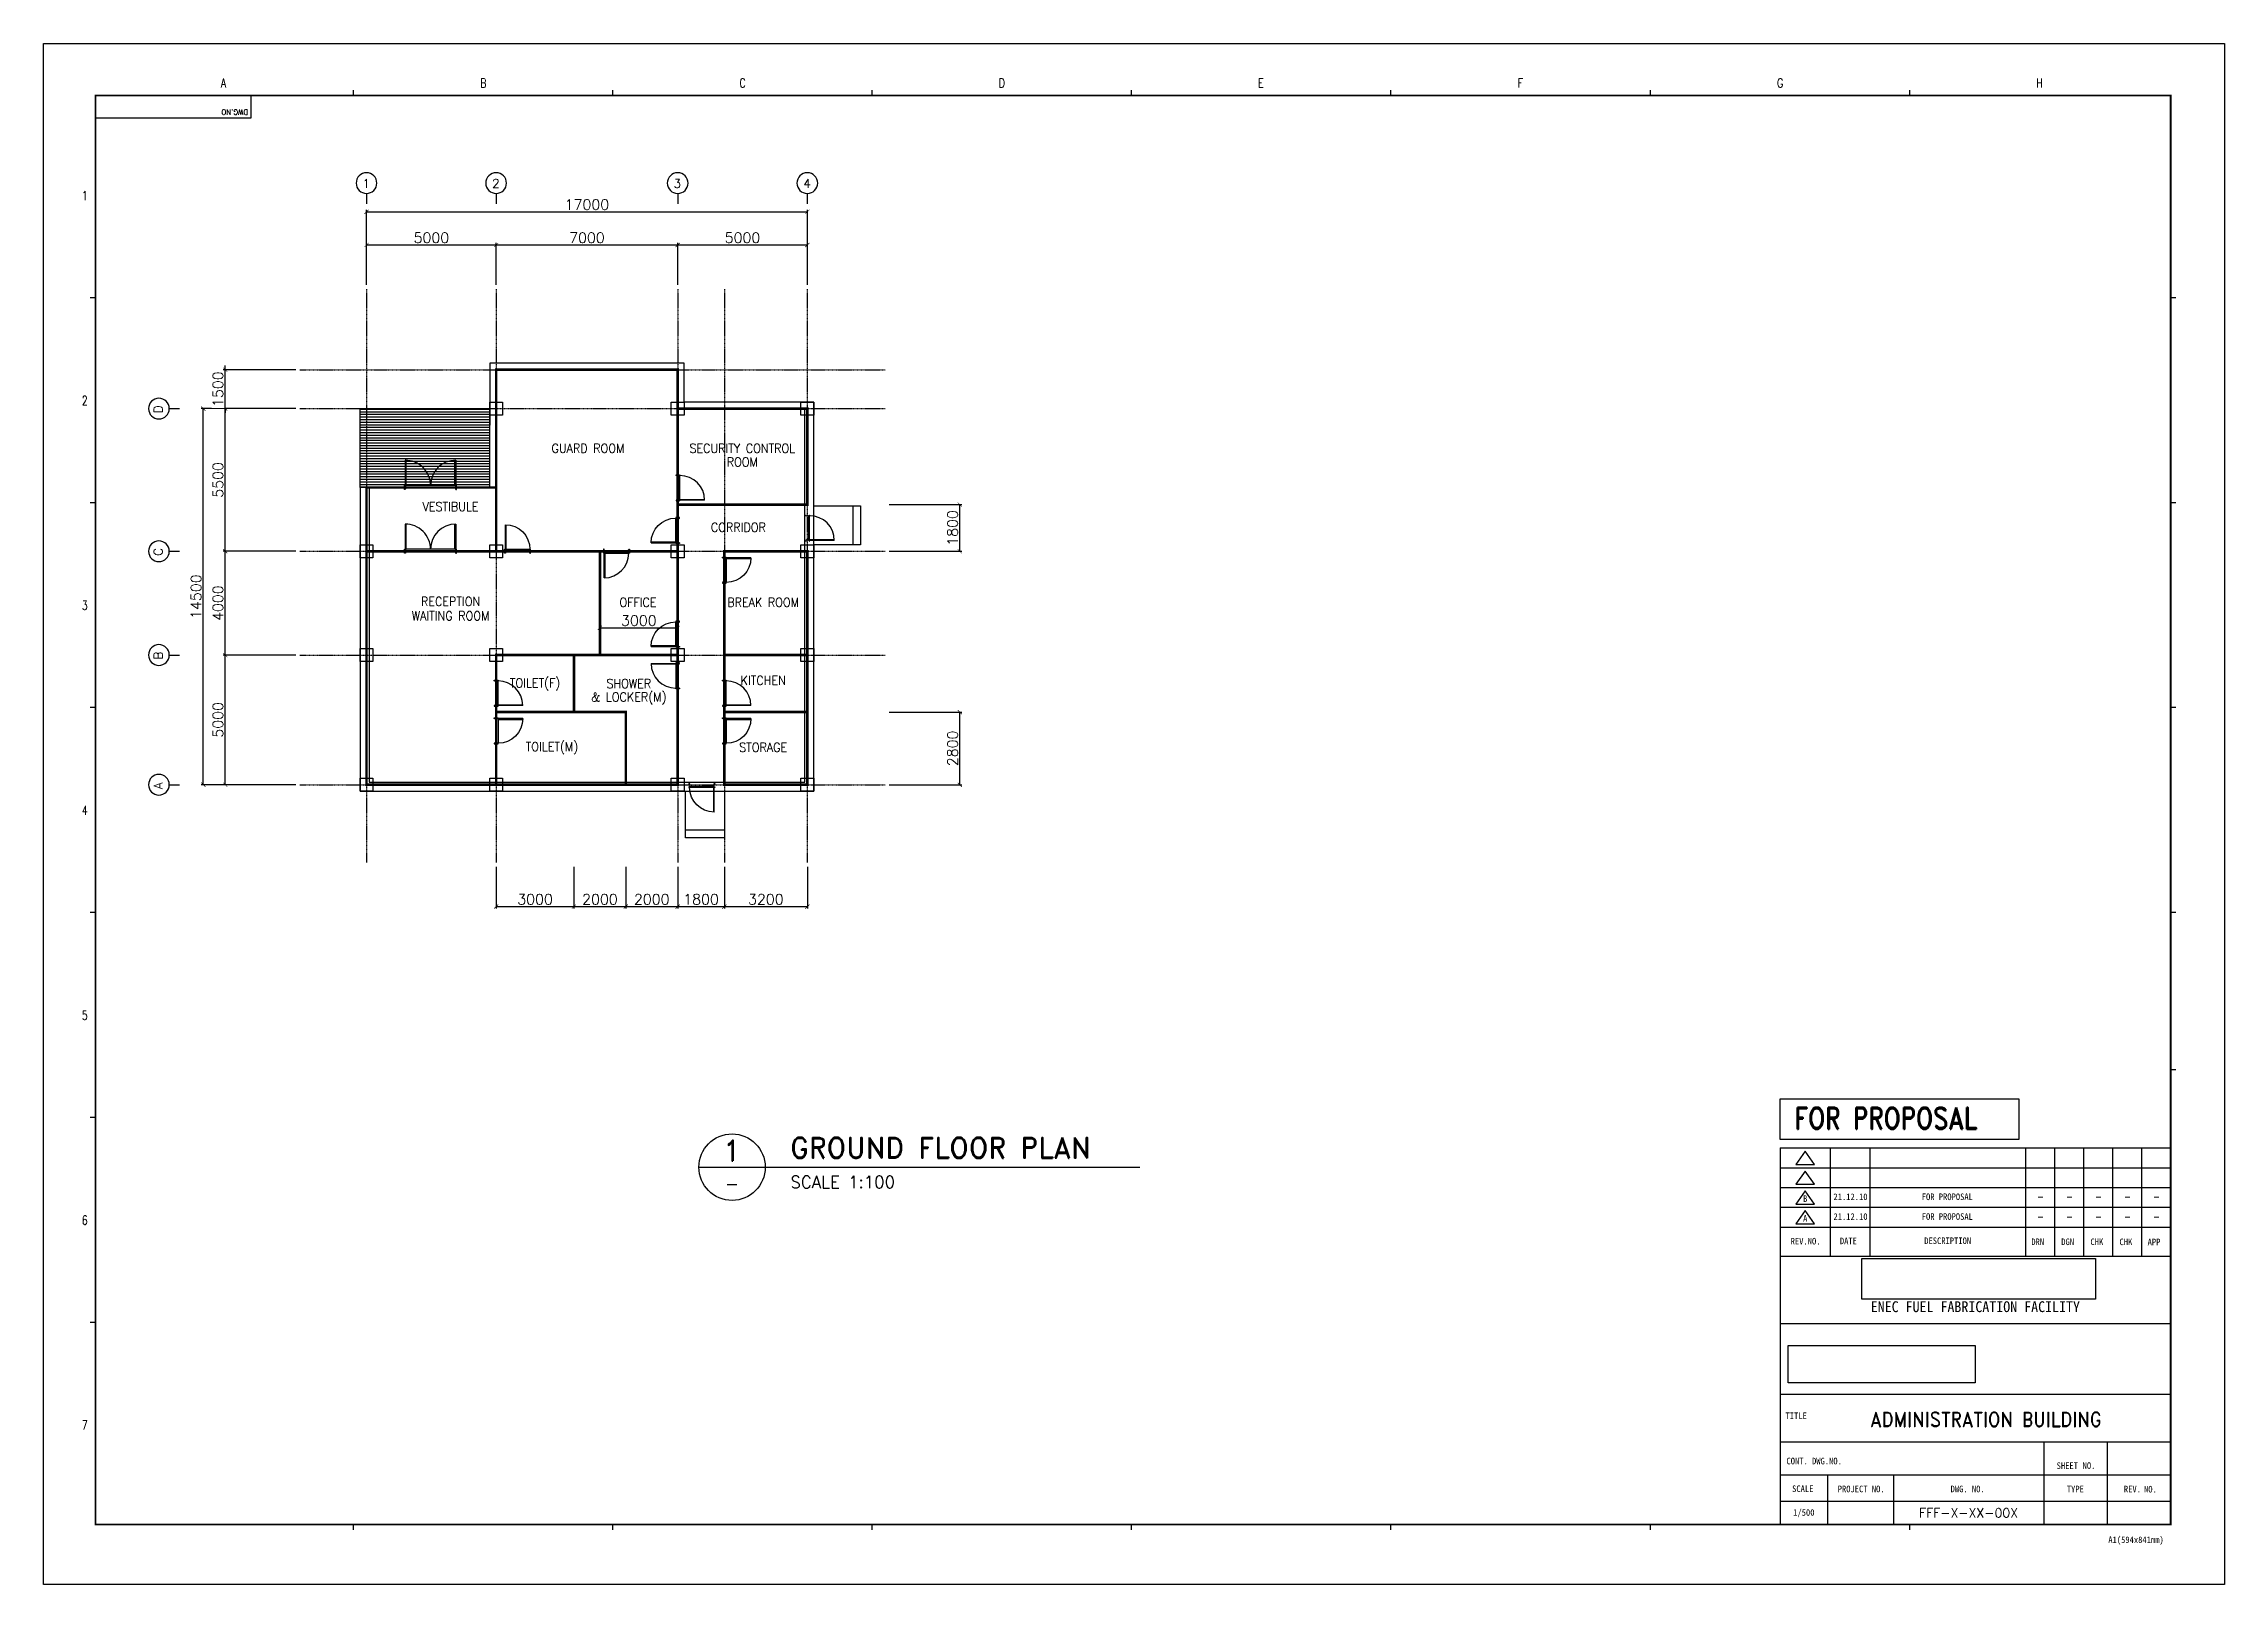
# Model space of a CAD drawing. Header units: millimetres. Extents: x -232466 to 860779, y -177975 to 311634.
# Drawn here: x -232466 to -148366, y 172548 to 231948 of the extents above; entities that cross this region are included whole.
import ezdxf
from ezdxf.enums import TextEntityAlignment as Align

# ---------------------------------------------------------------- set-up
doc = ezdxf.new("R2010")
doc.units = ezdxf.units.MM
doc.header["$XCLIPFRAME"] = 2
doc.linetypes.add('AXES', pattern=[50.8, 31.75, -6.35, 6.35, -6.35])
doc.linetypes.add('CENTER', pattern=[2, 1.25, -0.25, 0.25, -0.25])
doc.layers.add('0 외형선', color=3, linetype='Continuous', lineweight=25)
doc.layers.add('TEXT', color=7, linetype='Continuous', lineweight=15)
for name, color, linetype in [('4ELE', 4, 'Continuous'), ('Center Line', 1, 'CENTER'), ('COL', 2, 'Continuous'), ('dim', 7, 'Continuous'), ('DOOR', 4, 'Continuous'), ('G', 3, 'Continuous'), ('hat', 8, 'Continuous'), ('stair', 4, 'Continuous'), ('SYM', 7, 'Continuous'), ('TEXT1', 7, 'Continuous'), ('TITLEBOX', 7, 'Continuous'), ('TXT', 2, 'Continuous')]:
    doc.layers.add(name, color=color, linetype=linetype)
doc.styles.add('RD20', font='ROMAND.SHX', dxfattribs={"width": 0.8, "height": 2})
doc.styles.add('RD6', font='ROMAND.shx', dxfattribs={"width": 0.83, "height": 6})
doc.styles.add('ROMAND', font='romand')
doc.styles.add('RomanS', font='romans.shx')
doc.styles.add('TBOX', font='romans.shx')
doc.styles.add('돋움체', font='')
doc.styles.get('돋움체').set_extended_font_data('DotumChe')
doc.dimstyles.new('HYUNDAI', dxfattribs={"dimscale": 120, "dimtxt": 3, "dimasz": 3, "dimexe": 1, "dimexo": 2, "dimgap": 1, "dimtad": 1, "dimdec": 0, "dimdsep": 46, "dimtxsty": 'RomanS', "dimcen": 0, "dimclrd": 256, "dimclre": 256, "dimclrt": 3, "dimadec": 0, "dimazin": 0, "dimtfac": 1, "dimtdec": 0, "dimtix": 1, "dimtmove": 2, "dimatfit": 3, "dimfxl": 1, "dimtvp": 1, "dimtolj": 1, "dimarcsym": 0})
picture_1 = doc.add_image_def('image1', size_in_pixel=(850, 283))
picture_2 = doc.add_image_def('image2.jpg', size_in_pixel=(500, 87))

msp = doc.modelspace()

# ---------------------------------------------------------------- texts
at = {"layer": 'G', "color": 3, "style": 'RomanS', "width": 0.9}
for s, p in [('GUARD ROOM', (-211472.7, 216345.9)), ('SECURITY CONTROL', (-205522.6, 216345.9)), ('ROOM', (-205522.6, 215818.7)), ('VESTIBULE', (-216773.2, 214098.7)), ('CORRIDOR', (-205673.1, 213302.7)), ('RECEPTION', (-216773.2, 210443)), ('OFFICE', (-209544.5, 210410.1)), ('BREAK ROOM', (-204717.4, 210410.1)), ('WAITING ROOM', (-216773.2, 209888.7)), ('TOILET(F)', (-213514.5, 207276.9)), ('& LOCKER(M)', (-209897.1, 206735.5)), ('SHOWER', (-209897.1, 207276.9)), ('KITCHEN', (-204717.4, 207397.4)), ('TOILET(M)', (-212863.7, 204818.5)), ('STORAGE', (-204717.4, 204818.5))]:
    msp.add_text(s, height=350, dxfattribs=at).set_placement(p, align=Align.MIDDLE)
at = {"layer": 'SYM', "style": 'ROMAND'}
msp.add_text('1', height=336.4, dxfattribs=at).set_placement((-220170.1, 226387))
for s, p in [('D', (-227876.6, 217701)), ('C', (-227876.6, 212201)), ('B', (-227876.6, 208201)), ('A', (-227876.6, 203201))]:
    msp.add_text(s, height=336.4, rotation=90, dxfattribs=at).set_placement(p)
at = {"layer": 'TEXT', "color": 7, "style": '돋움체'}
for s, height, p in [('B', 254.4, (-164530.6, 187421.8)), ('21.12.10', 254.4, (-162785.4, 187491.2)), ('FOR PROPOSAL', 254.396, (-159051, 187491.2)), ('A', 254.4, (-164530.6, 186658.6)), ('21.12.10', 254.4, (-162785.4, 186728)), ('FOR PROPOSAL', 254.396, (-159051, 186728))]:
    msp.add_text(s, height=height, dxfattribs=at).set_placement(p, align=Align.MIDDLE_CENTER)
msp.add_text('1/500', height=254.4, dxfattribs=at).set_placement((-164584.8, 175299.6), align=Align.MIDDLE)
at = {"layer": 'TEXT1', "color": 3, "style": 'ROMAND'}
msp.add_text('1', height=800, dxfattribs=at).set_placement((-205916.6, 189272.4), align=Align.MIDDLE_CENTER)
for s, height, p in [('GROUND FLOOR PLAN', 800, (-203676.6, 188982.2)), ('SCALE 1:100', 468, (-203665.2, 187826.5))]:
    msp.add_text(s, height=height, dxfattribs=at).set_placement(p)
at = {"layer": 'TEXT1', "style": 'RomanS'}
msp.add_text('-', height=480, dxfattribs=at).set_placement((-205916.6, 187992.4), align=Align.MIDDLE_CENTER)
at = {"layer": 'TITLEBOX', "color": 4, "linetype": 'Continuous', "style": 'TBOX', "width": 0.75}
for s, p in [('A', (-225629.4, 230254.8)), ('B', (-215629.4, 230254.8)), ('C', (-205629.4, 230254.8)), ('D', (-195629.4, 230254.8)), ('E', (-185629.4, 230254.8)), ('F', (-175615.7, 230254.8)), ('G', (-165615.7, 230254.8)), ('H', (-155615.7, 230254.8)), ('1', (-230992.3, 225915)), ('2', (-230992.3, 218015)), ('3', (-230992.3, 210115)), ('4', (-230992.3, 202215)), ('5', (-230992.3, 194315)), ('6', (-230992.3, 186415)), ('7', (-230992.3, 178515))]:
    msp.add_text(s, height=350, dxfattribs=at).set_placement(p)
at = {"layer": 'TITLEBOX', "style": 'ROMAND'}
msp.add_text('DWG.NO', height=200, rotation=180, dxfattribs=at).set_placement((-224581.9, 229408.1))
at = {"layer": 'TITLEBOX', "style": '돋움체'}
for s, height, p in [('REV.NO.', 254.4, (-165092.5, 185651.5)), ('REV.NO.', 254.4, (-165092.5, 185651.5)), ('DATE', 254.4, (-163194.3, 185661.6)), ('DATE', 254.4, (-163194.3, 185661.6)), ('DESCRIPTION', 254.396, (-159941.7, 185668.4)), ('DESCRIPTION', 254.396, (-159941.7, 185668.4)), ('DRN', 254.4, (-155811.4, 185628.5)), ('DRN', 254.4, (-155811.4, 185628.5)), ('DGN', 254.4, (-154657.6, 185628.5)), ('DGN', 254.4, (-154657.6, 185628.5)), ('CHK', 254.4, (-153531, 185628.5)), ('CHK', 254.4, (-153531, 185628.5)), ('CHK', 254.4, (-152410.6, 185625.7)), ('CHK', 254.4, (-152410.6, 185625.7)), ('APP', 254.4, (-151327, 185620.4)), ('APP', 254.4, (-151327, 185620.4)), ('TITLE', 254.4, (-165289.6, 178921.5)), ('TITLE', 254.4, (-165289.6, 178921.5)), ('CONT. DWG.NO.', 254.396, (-165255, 177176.9)), ('CONT. DWG.NO.', 254.396, (-165255, 177176.9)), ('SHEET', 254.4, (-154836.1, 176997.3)), ('SHEET', 254.4, (-154836.1, 176997.3)), ('NO.', 254.4, (-153833.6, 177001.2)), ('NO.', 254.4, (-153833.6, 177001.2)), ('SCALE', 254.4, (-165037.5, 176107.8)), ('SCALE', 254.4, (-165037.5, 176107.8)), ('PROJECT NO.', 254.396, (-163278.3, 176100.3)), ('PROJECT NO.', 254.396, (-163278.3, 176100.3)), ('DWG. NO.', 254.4, (-158924.5, 176100.3)), ('DWG. NO.', 254.4, (-158924.5, 176100.3)), ('TYPE', 254.4, (-154442.9, 176097.7)), ('TYPE', 254.4, (-154442.9, 176097.7)), ('REV.', 254.4, (-152241.5, 176095)), ('REV.', 254.4, (-152241.5, 176095)), ('NO.', 254.4, (-151465.1, 176090.3)), ('NO.', 254.4, (-151465.1, 176090.3))]:
    msp.add_text(s, height=height, dxfattribs=at).set_placement(p)
at = {"layer": 'TITLEBOX', "color": 3, "style": '돋움체'}
msp.add_text('ENEC FUEL FABRICATION FACILITY', height=416.189, dxfattribs=at).set_placement((-157970.6, 183253.5), align=Align.MIDDLE)
at = {"layer": 'TITLEBOX', "color": 0, "style": '돋움체'}
msp.add_text('A1(594x841mm)', height=254.396, dxfattribs=at).set_placement((-152842.8, 174141.3))
at = {"layer": 'TXT', "color": 30, "linetype": 'Continuous', "style": 'RD6', "width": 0.83}
msp.add_text('FOR PROPOSAL', height=835.501, dxfattribs=at).set_placement((-164950, 190103.8))
at = {"layer": 'TXT', "color": 7, "style": 'RD20', "width": 0.83}
for p in [(-155457.5, 187351.8), (-155457.5, 186588.6), (-154339.1, 187351.8), (-154339.1, 186588.6), (-153220.6, 187351.8), (-153220.6, 186588.6), (-152102.1, 187351.8), (-152102.1, 186588.6), (-150983.7, 187351.8), (-150983.7, 186588.6)]:
    msp.add_text('-', height=282.8, dxfattribs=at).set_placement(p, align=Align.CENTER)
at = {"layer": 'TXT', "color": 7, "style": 'ROMAND', "width": 0.9}
msp.add_text('ADMINISTRATION BUILDING', height=565.517, dxfattribs=at).set_placement((-157561, 178910.3), align=Align.MIDDLE)
at = {"layer": 'TXT', "color": 7, "style": 'RD20'}
msp.add_text('FFF-X-XX-00X', height=353.448, dxfattribs=at).set_placement((-158231.8, 175129.1), align=Align.CENTER)

# ---------------------------------------------------------------- blocks, each defined once
blk = doc.blocks.new('_ArchTick')
at = {"color": 0, "linetype": 'ByBlock', "const_width": 0.15}
blk.add_lwpolyline([(-0.5, -0.5), (0.5, 0.5)], dxfattribs=at)
blk = doc.blocks.new('*D158')
at = {"layer": 'Defpoints', "color": 0}
for p in [(-226308, 217877), (-222717, 217877), (-222583, 203377)]:
    blk.add_point(p, dxfattribs=at)
at = {"layer": 'dim', "lineweight": -2}
for p, q in [((-222877, 217877), (-226388, 217877)), ((-226308, 203377), (-226308, 217877)), ((-222743, 203377), (-226388, 203377))]:
    blk.add_line(p, q, dxfattribs=at)
at = {"layer": 'dim', "lineweight": -2, "xscale": 160, "yscale": 160, "zscale": 160}
for p, rotation in [((-226308, 217877), 90), ((-226308, 203377), 270)]:
    blk.add_blockref('_ArchTick', p, dxfattribs=dict(at, rotation=rotation))
at = {"layer": 'dim', "color": 0, "insert": (-226588, 210627), "char_height": 400, "attachment_point": 5, "rotation": 90, "style": 'RomanS', "bg_fill": 3, "box_fill_scale": 1.1, "bg_fill_color": 257, "bg_fill_transparency": 0}
blk.add_mtext('\\A1;14500', dxfattribs=at)
blk = doc.blocks.new('*D159')
at = {"layer": 'Defpoints', "color": 0}
for p in [(-225463, 217877), (-222583, 217877), (-222583, 212377)]:
    blk.add_point(p, dxfattribs=at)
at = {"layer": 'dim', "lineweight": -2}
for p, q in [((-222743, 217877), (-225543, 217877)), ((-225463, 212377), (-225463, 217877)), ((-222743, 212377), (-225543, 212377))]:
    blk.add_line(p, q, dxfattribs=at)
at = {"layer": 'dim', "lineweight": -2, "xscale": 160, "yscale": 160, "zscale": 160}
for p, rotation in [((-225463, 217877), 90), ((-225463, 212377), 270)]:
    blk.add_blockref('_ArchTick', p, dxfattribs=dict(at, rotation=rotation))
at = {"layer": 'dim', "color": 0, "insert": (-225743, 215127), "char_height": 400, "attachment_point": 5, "rotation": 90, "style": 'RomanS', "bg_fill": 3, "box_fill_scale": 1.1, "bg_fill_color": 257, "bg_fill_transparency": 0}
blk.add_mtext('\\A1;5500', dxfattribs=at)
blk = doc.blocks.new('*D160')
at = {"layer": 'Defpoints', "color": 0}
for p in [(-215014, 224185), (-220014, 222487), (-215014, 222487)]:
    blk.add_point(p, dxfattribs=at)
at = {"layer": 'dim', "lineweight": -2}
for p, q in [((-220014, 222647), (-220014, 224265)), ((-220014, 224185), (-215014, 224185)), ((-215014, 222647), (-215014, 224265))]:
    blk.add_line(p, q, dxfattribs=at)
at = {"layer": 'dim', "lineweight": -2, "xscale": 160, "yscale": 160, "zscale": 160, "rotation": 180}
blk.add_blockref('_ArchTick', (-220014, 224185), dxfattribs=at)
at = {"layer": 'dim', "lineweight": -2, "xscale": 160, "yscale": 160, "zscale": 160}
blk.add_blockref('_ArchTick', (-215014, 224185), dxfattribs=at)
at = {"layer": 'dim', "color": 0, "insert": (-217514, 224465), "char_height": 400, "attachment_point": 5, "style": 'RomanS', "bg_fill": 3, "box_fill_scale": 1.1, "bg_fill_color": 257, "bg_fill_transparency": 0}
blk.add_mtext('\\A1;5000', dxfattribs=at)
blk = doc.blocks.new('주열')
at = {"layer": 'SYM'}
blk.add_line((0, 600), (0, 0), dxfattribs=at)
blk.add_circle((0, 1200), 600, dxfattribs=at)
blk = doc.blocks.new('*D161')
at = {"layer": 'Defpoints', "color": 0}
for p in [(-203014, 225464), (-220014, 222487), (-203014, 222487)]:
    blk.add_point(p, dxfattribs=at)
at = {"layer": 'dim', "lineweight": -2}
for p, q in [((-220014, 222647), (-220014, 225544)), ((-220014, 225464), (-203014, 225464)), ((-203014, 222647), (-203014, 225544))]:
    blk.add_line(p, q, dxfattribs=at)
at = {"layer": 'dim', "lineweight": -2, "xscale": 160, "yscale": 160, "zscale": 160, "rotation": 180}
blk.add_blockref('_ArchTick', (-220014, 225464), dxfattribs=at)
at = {"layer": 'dim', "lineweight": -2, "xscale": 160, "yscale": 160, "zscale": 160}
blk.add_blockref('_ArchTick', (-203014, 225464), dxfattribs=at)
at = {"layer": 'dim', "color": 0, "insert": (-211514, 225744), "char_height": 400, "attachment_point": 5, "style": 'RomanS', "bg_fill": 3, "box_fill_scale": 1.1, "bg_fill_color": 257, "bg_fill_transparency": 0}
blk.add_mtext('\\A1;17000', dxfattribs=at)
blk = doc.blocks.new('*D162')
at = {"layer": 'Defpoints', "color": 0}
for p in [(-208014, 224185), (-215014, 222487), (-208014, 222487)]:
    blk.add_point(p, dxfattribs=at)
at = {"layer": 'dim', "lineweight": -2}
for p, q in [((-215014, 222647), (-215014, 224265)), ((-215014, 224185), (-208014, 224185)), ((-208014, 222647), (-208014, 224265))]:
    blk.add_line(p, q, dxfattribs=at)
at = {"layer": 'dim', "lineweight": -2, "xscale": 160, "yscale": 160, "zscale": 160, "rotation": 180}
blk.add_blockref('_ArchTick', (-215014, 224185), dxfattribs=at)
at = {"layer": 'dim', "lineweight": -2, "xscale": 160, "yscale": 160, "zscale": 160}
blk.add_blockref('_ArchTick', (-208014, 224185), dxfattribs=at)
at = {"layer": 'dim', "color": 0, "insert": (-211514, 224465), "char_height": 400, "attachment_point": 5, "style": 'RomanS', "bg_fill": 3, "box_fill_scale": 1.1, "bg_fill_color": 257, "bg_fill_transparency": 0}
blk.add_mtext('\\A1;7000', dxfattribs=at)
blk = doc.blocks.new('*D163')
at = {"layer": 'Defpoints', "color": 0}
for p in [(-203014, 224185), (-208014, 222487), (-203014, 222487)]:
    blk.add_point(p, dxfattribs=at)
at = {"layer": 'dim', "lineweight": -2}
for p, q in [((-208014, 222647), (-208014, 224265)), ((-208014, 224185), (-203014, 224185)), ((-203014, 222647), (-203014, 224265))]:
    blk.add_line(p, q, dxfattribs=at)
at = {"layer": 'dim', "lineweight": -2, "xscale": 160, "yscale": 160, "zscale": 160, "rotation": 180}
blk.add_blockref('_ArchTick', (-208014, 224185), dxfattribs=at)
at = {"layer": 'dim', "lineweight": -2, "xscale": 160, "yscale": 160, "zscale": 160}
blk.add_blockref('_ArchTick', (-203014, 224185), dxfattribs=at)
at = {"layer": 'dim', "color": 0, "insert": (-205514, 224465), "char_height": 400, "attachment_point": 5, "style": 'RomanS', "bg_fill": 3, "box_fill_scale": 1.1, "bg_fill_color": 257, "bg_fill_transparency": 0}
blk.add_mtext('\\A1;5000', dxfattribs=at)
blk = doc.blocks.new('*D164')
at = {"layer": 'Defpoints', "color": 0}
for p in [(-225463, 208377), (-222583, 208377), (-222583, 203377)]:
    blk.add_point(p, dxfattribs=at)
at = {"layer": 'dim', "lineweight": -2}
for p, q in [((-222743, 208377), (-225543, 208377)), ((-225463, 203377), (-225463, 208377)), ((-222743, 203377), (-225543, 203377))]:
    blk.add_line(p, q, dxfattribs=at)
at = {"layer": 'dim', "lineweight": -2, "xscale": 160, "yscale": 160, "zscale": 160}
for p, rotation in [((-225463, 208377), 90), ((-225463, 203377), 270)]:
    blk.add_blockref('_ArchTick', p, dxfattribs=dict(at, rotation=rotation))
at = {"layer": 'dim', "color": 0, "insert": (-225743, 205877), "char_height": 400, "attachment_point": 5, "rotation": 90, "style": 'RomanS', "bg_fill": 3, "box_fill_scale": 1.1, "bg_fill_color": 257, "bg_fill_transparency": 0}
blk.add_mtext('\\A1;5000', dxfattribs=at)
blk = doc.blocks.new('*D195')
at = {"layer": 'Defpoints', "color": 0}
for p in [(-225463, 212377), (-222583, 212377), (-222583, 208377)]:
    blk.add_point(p, dxfattribs=at)
at = {"layer": 'dim', "lineweight": -2}
for p, q in [((-222743, 212377), (-225543, 212377)), ((-225463, 208377), (-225463, 212377)), ((-222743, 208377), (-225543, 208377))]:
    blk.add_line(p, q, dxfattribs=at)
at = {"layer": 'dim', "lineweight": -2, "xscale": 160, "yscale": 160, "zscale": 160}
for p, rotation in [((-225463, 212377), 90), ((-225463, 208377), 270)]:
    blk.add_blockref('_ArchTick', p, dxfattribs=dict(at, rotation=rotation))
at = {"layer": 'dim', "color": 0, "insert": (-225743, 210377), "char_height": 400, "attachment_point": 5, "rotation": 90, "style": 'RomanS', "bg_fill": 3, "box_fill_scale": 1.1, "bg_fill_color": 257, "bg_fill_transparency": 0}
blk.add_mtext('\\A1;4000', dxfattribs=at)
blk = doc.blocks.new('*D196')
at = {"layer": 'Defpoints', "color": 0}
for p in [(-222583, 219377), (-222583, 217877)]:
    blk.add_point(p, dxfattribs=at)
at = {"layer": 'dim', "lineweight": -2}
for p, q in [((-225463, 219377), (-225463, 219537)), ((-222743, 219377), (-225543, 219377)), ((-225463, 217877), (-225463, 219377)), ((-222743, 217877), (-225543, 217877)), ((-225463, 217877), (-225463, 217717))]:
    blk.add_line(p, q, dxfattribs=at)
at = {"layer": 'dim', "lineweight": -2, "xscale": 160, "yscale": 160, "zscale": 160}
for p, rotation in [((-225463, 219377), 270), ((-225463, 217877), 90)]:
    blk.add_blockref('_ArchTick', p, dxfattribs=dict(at, rotation=rotation))
at = {"layer": 'dim', "color": 0, "insert": (-225743, 218627), "char_height": 400, "attachment_point": 5, "rotation": 90, "style": 'RomanS', "bg_fill": 3, "box_fill_scale": 1.1, "bg_fill_color": 257, "bg_fill_transparency": 0}
blk.add_mtext('\\A1;1500', dxfattribs=at)
at = {"layer": 'Defpoints', "color": 0}
blk.add_point((-225463, 219377), dxfattribs=at)
blk = doc.blocks.new('*D197')
at = {"layer": 'Defpoints', "color": 0}
for p in [(-215014, 200377), (-212014, 200377), (-212014, 198679)]:
    blk.add_point(p, dxfattribs=at)
at = {"layer": 'dim', "lineweight": -2}
for p, q in [((-215014, 200217), (-215014, 198599)), ((-212014, 200217), (-212014, 198599)), ((-215014, 198679), (-212014, 198679))]:
    blk.add_line(p, q, dxfattribs=at)
at = {"layer": 'dim', "lineweight": -2, "xscale": 160, "yscale": 160, "zscale": 160, "rotation": 180}
blk.add_blockref('_ArchTick', (-215014, 198679), dxfattribs=at)
at = {"layer": 'dim', "lineweight": -2, "xscale": 160, "yscale": 160, "zscale": 160}
blk.add_blockref('_ArchTick', (-212014, 198679), dxfattribs=at)
at = {"layer": 'dim', "color": 0, "insert": (-213514, 198959), "char_height": 400, "attachment_point": 5, "style": 'RomanS', "bg_fill": 3, "box_fill_scale": 1.1, "bg_fill_color": 257, "bg_fill_transparency": 0}
blk.add_mtext('\\A1;3000', dxfattribs=at)
blk = doc.blocks.new('*D198')
at = {"layer": 'Defpoints', "color": 0}
for p in [(-212014, 200377), (-210014, 200377)]:
    blk.add_point(p, dxfattribs=at)
at = {"layer": 'dim', "lineweight": -2}
for p, q in [((-212014, 200217), (-212014, 198599)), ((-210014, 200217), (-210014, 198599)), ((-212014, 198679), (-210014, 198679))]:
    blk.add_line(p, q, dxfattribs=at)
at = {"layer": 'dim', "lineweight": -2, "xscale": 160, "yscale": 160, "zscale": 160, "rotation": 180}
blk.add_blockref('_ArchTick', (-212014, 198679), dxfattribs=at)
at = {"layer": 'dim', "lineweight": -2, "xscale": 160, "yscale": 160, "zscale": 160}
blk.add_blockref('_ArchTick', (-210014, 198679), dxfattribs=at)
at = {"layer": 'dim', "color": 0, "insert": (-211014, 198959), "char_height": 400, "attachment_point": 5, "style": 'RomanS', "bg_fill": 3, "box_fill_scale": 1.1, "bg_fill_color": 257, "bg_fill_transparency": 0}
blk.add_mtext('\\A1;2000', dxfattribs=at)
at = {"layer": 'Defpoints', "color": 0}
blk.add_point((-210014, 198679), dxfattribs=at)
blk = doc.blocks.new('*D199')
at = {"layer": 'Defpoints', "color": 0}
for p in [(-210014, 200377), (-208014, 200377)]:
    blk.add_point(p, dxfattribs=at)
at = {"layer": 'dim', "lineweight": -2}
for p, q in [((-210014, 200217), (-210014, 198599)), ((-208014, 200217), (-208014, 198599)), ((-210014, 198679), (-208014, 198679))]:
    blk.add_line(p, q, dxfattribs=at)
at = {"layer": 'dim', "lineweight": -2, "xscale": 160, "yscale": 160, "zscale": 160, "rotation": 180}
blk.add_blockref('_ArchTick', (-210014, 198679), dxfattribs=at)
at = {"layer": 'dim', "lineweight": -2, "xscale": 160, "yscale": 160, "zscale": 160}
blk.add_blockref('_ArchTick', (-208014, 198679), dxfattribs=at)
at = {"layer": 'dim', "color": 0, "insert": (-209014, 198959), "char_height": 400, "attachment_point": 5, "style": 'RomanS', "bg_fill": 3, "box_fill_scale": 1.1, "bg_fill_color": 257, "bg_fill_transparency": 0}
blk.add_mtext('\\A1;2000', dxfattribs=at)
at = {"layer": 'Defpoints', "color": 0}
blk.add_point((-208014, 198679), dxfattribs=at)
blk = doc.blocks.new('*D200')
at = {"layer": 'Defpoints', "color": 0}
for p in [(-208014, 200377), (-206214, 200377)]:
    blk.add_point(p, dxfattribs=at)
at = {"layer": 'dim', "lineweight": -2}
for p, q in [((-208014, 200217), (-208014, 198599)), ((-206214, 200217), (-206214, 198599)), ((-208014, 198679), (-206214, 198679))]:
    blk.add_line(p, q, dxfattribs=at)
at = {"layer": 'dim', "lineweight": -2, "xscale": 160, "yscale": 160, "zscale": 160, "rotation": 180}
blk.add_blockref('_ArchTick', (-208014, 198679), dxfattribs=at)
at = {"layer": 'dim', "lineweight": -2, "xscale": 160, "yscale": 160, "zscale": 160}
blk.add_blockref('_ArchTick', (-206214, 198679), dxfattribs=at)
at = {"layer": 'dim', "color": 0, "insert": (-207114, 198959), "char_height": 400, "attachment_point": 5, "style": 'RomanS', "bg_fill": 3, "box_fill_scale": 1.1, "bg_fill_color": 257, "bg_fill_transparency": 0}
blk.add_mtext('\\A1;1800', dxfattribs=at)
at = {"layer": 'Defpoints', "color": 0}
blk.add_point((-206214, 198679), dxfattribs=at)
blk = doc.blocks.new('*D201')
at = {"layer": 'Defpoints', "color": 0}
for p in [(-206214, 200377), (-203014, 200377), (-203014, 198679)]:
    blk.add_point(p, dxfattribs=at)
at = {"layer": 'dim', "lineweight": -2}
for p, q in [((-206214, 200217), (-206214, 198599)), ((-203014, 200217), (-203014, 198599)), ((-206214, 198679), (-203014, 198679))]:
    blk.add_line(p, q, dxfattribs=at)
at = {"layer": 'dim', "lineweight": -2, "xscale": 160, "yscale": 160, "zscale": 160, "rotation": 180}
blk.add_blockref('_ArchTick', (-206214, 198679), dxfattribs=at)
at = {"layer": 'dim', "lineweight": -2, "xscale": 160, "yscale": 160, "zscale": 160}
blk.add_blockref('_ArchTick', (-203014, 198679), dxfattribs=at)
at = {"layer": 'dim', "color": 0, "insert": (-204614, 198959), "char_height": 400, "attachment_point": 5, "style": 'RomanS', "bg_fill": 3, "box_fill_scale": 1.1, "bg_fill_color": 257, "bg_fill_transparency": 0}
blk.add_mtext('\\A1;3200', dxfattribs=at)
blk = doc.blocks.new('*D202')
at = {"layer": 'Defpoints', "color": 0}
for p in [(-200014, 206177), (-197134, 206177), (-200014, 203377)]:
    blk.add_point(p, dxfattribs=at)
at = {"layer": 'dim', "lineweight": -2}
for p, q in [((-199854, 206177), (-197054, 206177)), ((-197134, 203377), (-197134, 206177)), ((-199854, 203377), (-197054, 203377))]:
    blk.add_line(p, q, dxfattribs=at)
at = {"layer": 'dim', "lineweight": -2, "xscale": 160, "yscale": 160, "zscale": 160}
for p, rotation in [((-197134, 206177), 90), ((-197134, 203377), 270)]:
    blk.add_blockref('_ArchTick', p, dxfattribs=dict(at, rotation=rotation))
at = {"layer": 'dim', "color": 0, "insert": (-197414, 204777), "char_height": 400, "attachment_point": 5, "rotation": 90, "style": 'RomanS', "bg_fill": 3, "box_fill_scale": 1.1, "bg_fill_color": 257, "bg_fill_transparency": 0}
blk.add_mtext('\\A1;2800', dxfattribs=at)
blk = doc.blocks.new('*D203')
at = {"layer": 'Defpoints', "color": 0}
for p in [(-200014, 214177), (-200014, 212377)]:
    blk.add_point(p, dxfattribs=at)
at = {"layer": 'dim', "lineweight": -2}
for p, q in [((-199854, 214177), (-197054, 214177)), ((-197134, 212377), (-197134, 214177)), ((-199854, 212377), (-197054, 212377))]:
    blk.add_line(p, q, dxfattribs=at)
at = {"layer": 'dim', "lineweight": -2, "xscale": 160, "yscale": 160, "zscale": 160}
for p, rotation in [((-197134, 214177), 90), ((-197134, 212377), 270)]:
    blk.add_blockref('_ArchTick', p, dxfattribs=dict(at, rotation=rotation))
at = {"layer": 'dim', "color": 0, "insert": (-197414, 213277), "char_height": 400, "attachment_point": 5, "rotation": 90, "style": 'RomanS', "bg_fill": 3, "box_fill_scale": 1.1, "bg_fill_color": 257, "bg_fill_transparency": 0}
blk.add_mtext('\\A1;1800', dxfattribs=at)
at = {"layer": 'Defpoints', "color": 0}
blk.add_point((-197134, 214177), dxfattribs=at)
blk = doc.blocks.new('D2000')
at = {"color": 8}
for p, q in [((-45, -45), (-45, -1955)), ((0, -1935), (0, -65))]:
    blk.add_line(p, q, dxfattribs=at)
for points in [[(-25, 0), (0, 0), (0, -25), (-45, -25), (-45, -45), (-105, -45), (-150, -25), (-150, 0), (-130, 0)], [(975, -25), (0, -25), (0, -65), (975, -65), (975, -25)], [(-25, -2000), (0, -2000), (0, -1975), (-45, -1975), (-45, -1955), (-105, -1955), (-150, -1975), (-150, -2000), (-130, -2000)], [(975, -1975), (0, -1975), (0, -1935), (975, -1935), (975, -1975)]]:
    blk.add_lwpolyline(points)
at = {"ltscale": 0.2}
for centre, start, end in [((0, -25), 270, 0), ((0, -1975), 0, 90)]:
    blk.add_arc(centre, 975, start, end, dxfattribs=at)
blk = doc.blocks.new('SD1')
at = {"color": 8}
for p, q in [((-55, 200), (-975, 200)), ((-955, 155), (-45, 155))]:
    blk.add_line(p, q, dxfattribs=at)
for points in [[(-25, 1150), (-25, 200), (-55, 200), (-55, 1150)], [(-1000, 180), (-1000, 200), (-975, 200), (-975, 155), (-955, 155), (-955, 95), (-975, 50), (-1000, 50), (-1000, 70)], [(0, 180), (0, 200), (-25, 200), (-25, 155), (-45, 155), (-45, 95), (-25, 50), (0, 50), (0, 70)]]:
    blk.add_lwpolyline(points)
blk.add_arc((-25, 200), 950, 90, 180)
blk = doc.blocks.new('*D235')
at = {"layer": 'Defpoints', "color": 0}
for p in [(-208014, 210377), (-211014, 210215), (-208014, 209424)]:
    blk.add_point(p, dxfattribs=at)
at = {"layer": 'dim', "lineweight": -2}
for p, q in [((-211014, 210055), (-211014, 209344)), ((-211014, 209424), (-208014, 209424)), ((-208014, 210217), (-208014, 209344))]:
    blk.add_line(p, q, dxfattribs=at)
at = {"layer": 'dim', "lineweight": -2, "xscale": 160, "yscale": 160, "zscale": 160, "rotation": 180}
blk.add_blockref('_ArchTick', (-211014, 209424), dxfattribs=at)
at = {"layer": 'dim', "lineweight": -2, "xscale": 160, "yscale": 160, "zscale": 160}
blk.add_blockref('_ArchTick', (-208014, 209424), dxfattribs=at)
at = {"layer": 'dim', "color": 0, "insert": (-209514, 209704), "char_height": 400, "attachment_point": 5, "style": 'RomanS', "bg_fill": 3, "box_fill_scale": 1.1, "bg_fill_color": 257, "bg_fill_transparency": 0}
blk.add_mtext('\\A1;3000', dxfattribs=at)

# ---------------------------------------------------------------- hatches: boundary and pattern name
at = {"layer": 'hat'}
h = msp.add_hatch(dxfattribs=at)
h.set_pattern_fill('_USER', color=256, scale=100, style=0, pattern_type=0)
h.set_pattern_definition([(0, (-255974.2, 155356.6), (0, 100), [])])
h.paths.add_polyline_path([(-215264.8, 217876.9), (-215264.8, 214836.9), (-220264.8, 214836.9), (-220264.8, 217876.9)])

# ---------------------------------------------------------------- linework, layer by layer
msp.add_line((-150440.4, 175757.5), (-150440.4, 174841.7))
msp.add_lwpolyline([(-207196.6, 188632.4), (-190196.6, 188632.4)])
msp.add_circle((-205916.6, 188632.4), 1280)
at = {"layer": '0 외형선', "linetype": 'Continuous'}
for points in [[(-202764.5, 218126.9), (-207764.5, 218126.9), (-207764.5, 219626.9), (-215264.5, 219626.9), (-215264.8, 214836.9), (-220264.8, 214836.9), (-220264.5, 203126.9), (-202764.5, 203126.9)], [(-203114.5, 217876.9), (-208014.5, 217876.9), (-208014.5, 219376.9), (-215014.5, 219376.9), (-215014.5, 214836.9), (-219914.5, 214836.9), (-219914.5, 203476.9), (-203114.5, 203476.9)]]:
    msp.add_lwpolyline(points, close=True, dxfattribs=at)
at = {"layer": '0 외형선', "linetype": 'Continuous', "const_width": 100}
for points in [[(-215014.5, 219376.9), (-208014.5, 219376.9), (-208014.5, 212376.9), (-215014.5, 212376.9)], [(-208014.5, 217876.9), (-203014.5, 217876.9), (-203014.5, 214176.9), (-208014.5, 214176.9)], [(-220014.5, 214836.9), (-215014.5, 214836.9), (-215014.5, 212376.9), (-220014.5, 212376.9)], [(-211014.5, 212376.9), (-211014.5, 208376.9), (-215014.5, 208376.9), (-215014.5, 203376.9), (-220014.5, 203376.9), (-220014.5, 212376.9)], [(-211014.5, 212376.9), (-208014.5, 212376.9), (-208014.5, 208376.9), (-211014.5, 208376.9)], [(-206214.5, 212376.9), (-203014.5, 212376.9), (-203014.5, 208376.9), (-206214.5, 208376.9)], [(-215014.5, 208376.9), (-212014.5, 208376.9), (-212014.5, 206176.9), (-215014.5, 206176.9)], [(-208014.5, 208376.9), (-212014.5, 208376.9), (-212014.7, 206176.9), (-210014.5, 206176.9), (-210014.5, 203376.9), (-208014.5, 203376.9)], [(-206215.6, 208376.9), (-203015.6, 208376.9), (-203015.6, 206176.9), (-206215.6, 206176.9)], [(-215014.5, 206176.9), (-210014.5, 206176.9), (-210014.5, 203376.9), (-215014.5, 203376.9)], [(-206214.5, 206176.9), (-203014.5, 206176.9), (-203014.5, 203376.9), (-206214.5, 203376.9)]]:
    msp.add_lwpolyline(points, close=True, dxfattribs=at)
at = {"layer": '4ELE'}
for p, q in [((-201264.5, 214126.9), (-201264.5, 212626.9)), ((-206214.5, 201626.9), (-207714.5, 201626.9))]:
    msp.add_line(p, q, dxfattribs=at)
for points in [[(-202764.5, 214126.9), (-200964.5, 214126.9), (-200964.5, 212626.9), (-202764.5, 212626.9)], [(-206214.5, 203126.9), (-206214.5, 201326.9), (-207714.5, 201326.9), (-207714.5, 203126.9)]]:
    msp.add_lwpolyline(points, dxfattribs=at)
at = {"layer": 'Center Line', "linetype": 'AXES'}
for p, q in [((-222583, 219376.9), (-200014.5, 219376.9)), ((-222583, 217876.9), (-200014.5, 217876.9))]:
    msp.add_line(p, q, dxfattribs=at)
at = {"layer": 'COL'}
for points in [[(-215264.5, 217626.9), (-215264.5, 218126.9), (-214764.5, 218126.9), (-214764.5, 217626.9)], [(-208264.5, 217626.9), (-208264.5, 218126.9), (-207764.5, 218126.9), (-207764.5, 217626.9)], [(-203264.5, 217626.9), (-203264.5, 218126.9), (-202764.5, 218126.9), (-202764.5, 217626.9)], [(-220264.5, 212126.9), (-220264.5, 212626.9), (-219764.5, 212626.9), (-219764.5, 212126.9)], [(-215264.5, 212126.9), (-215264.5, 212626.9), (-214764.5, 212626.9), (-214764.5, 212126.9)], [(-208264.5, 212126.9), (-208264.5, 212626.9), (-207764.5, 212626.9), (-207764.5, 212126.9)], [(-203264.5, 212126.9), (-203264.5, 212626.9), (-202764.5, 212626.9), (-202764.5, 212126.9)], [(-220264.5, 208126.9), (-220264.5, 208626.9), (-219764.5, 208626.9), (-219764.5, 208126.9)], [(-215264.5, 208126.9), (-215264.5, 208626.9), (-214764.5, 208626.9), (-214764.5, 208126.9)], [(-208264.5, 208126.9), (-208264.5, 208626.9), (-207764.5, 208626.9), (-207764.5, 208126.9)], [(-203264.5, 208126.9), (-203264.5, 208626.9), (-202764.5, 208626.9), (-202764.5, 208126.9)], [(-220264.5, 203126.9), (-220264.5, 203626.9), (-219764.5, 203626.9), (-219764.5, 203126.9)], [(-215264.5, 203126.9), (-215264.5, 203626.9), (-214764.5, 203626.9), (-214764.5, 203126.9)], [(-208264.5, 203126.9), (-208264.5, 203626.9), (-207764.5, 203626.9), (-207764.5, 203126.9)], [(-203264.5, 203126.9), (-203264.5, 203626.9), (-202764.5, 203626.9), (-202764.5, 203126.9)]]:
    msp.add_lwpolyline(points, close=True, dxfattribs=at)
at = {"layer": 'stair'}
msp.add_lwpolyline([(-220264.8, 214836.9), (-220264.8, 217876.9), (-215264.8, 217876.9), (-215264.8, 214836.9)], dxfattribs=at)
at = {"layer": 'TITLEBOX', "color": 4, "linetype": 'Continuous'}
for p, q in [((-220516.4, 229948.2), (-220516.4, 230148.2)), ((-220516.4, 229948.2), (-220516.4, 230148.2)), ((-210516.4, 229948.2), (-210516.4, 230148.2)), ((-210516.4, 229948.2), (-210516.4, 230148.2)), ((-200516.4, 229948.2), (-200516.4, 230148.2)), ((-200516.4, 229948.2), (-200516.4, 230148.2)), ((-190516.4, 229948.2), (-190516.4, 230148.2)), ((-190516.4, 229948.2), (-190516.4, 230148.2)), ((-180516.4, 229948.2), (-180516.4, 230148.2)), ((-180516.4, 229948.2), (-180516.4, 230148.2)), ((-170502.8, 229948.2), (-170502.8, 230148.2)), ((-170502.8, 229948.2), (-170502.8, 230148.2)), ((-160502.8, 229948.2), (-160502.8, 230148.2)), ((-160502.8, 229948.2), (-160502.8, 230148.2)), ((-230466.4, 222148.2), (-230666.4, 222148.2)), ((-150240.4, 222148.2), (-150440.4, 222148.2)), ((-230466.4, 214248.2), (-230666.4, 214248.2)), ((-150240.4, 214248.2), (-150440.4, 214248.2)), ((-230466.4, 206348.2), (-230666.4, 206348.2)), ((-150240.4, 206348.2), (-150440.4, 206348.2)), ((-230466.4, 198448.2), (-230666.4, 198448.2)), ((-150240.4, 198448.2), (-150440.4, 198448.2)), ((-150240.4, 192385.5), (-150440.4, 192385.5)), ((-230466.4, 190548.2), (-230666.4, 190548.2)), ((-230466.4, 182648.2), (-230666.4, 182648.2)), ((-220516.4, 174648.1), (-220516.4, 174848.1)), ((-220516.4, 174648.1), (-220516.4, 174848.1)), ((-210516.4, 174648.1), (-210516.4, 174848.1)), ((-210516.4, 174648.1), (-210516.4, 174848.1)), ((-200516.4, 174648.1), (-200516.4, 174848.1)), ((-200516.4, 174648.1), (-200516.4, 174848.1)), ((-190516.4, 174648.1), (-190516.4, 174848.1)), ((-190516.4, 174648.1), (-190516.4, 174848.1)), ((-180516.4, 174648.1), (-180516.4, 174848.1)), ((-180516.4, 174648.1), (-180516.4, 174848.1)), ((-170502.8, 174648.1), (-170502.8, 174848.1)), ((-170502.8, 174648.1), (-170502.8, 174848.1)), ((-160502.8, 174648.1), (-160502.8, 174848.1))]:
    msp.add_line(p, q, dxfattribs=at)
at = {"layer": 'TITLEBOX', "color": 30, "linetype": 'Continuous'}
for p, q in [((-165500.7, 191263.5), (-156289.3, 191263.5)), ((-165500.7, 189700.7), (-165500.7, 191263.5)), ((-156289.3, 191263.5), (-156289.3, 189700.7)), ((-156289.3, 189700.7), (-165500.7, 189700.7)), ((-160502.8, 174648.1), (-160502.8, 174848.1))]:
    msp.add_line(p, q, dxfattribs=at)
at = {"layer": 'TITLEBOX'}
for p, q in [((-165500.7, 189374.9), (-150440.4, 189374.9)), ((-165500.7, 189374.9), (-165500.7, 174841.7)), ((-165500.7, 189374.9), (-150440.4, 189374.9)), ((-165500.7, 189374.9), (-165500.7, 174841.7)), ((-164534, 189247.7), (-164890.1, 188739)), ((-164534, 189247.7), (-164890.1, 188739)), ((-164177.8, 188739), (-164534, 189247.7)), ((-164177.8, 188739), (-164534, 189247.7)), ((-163567.3, 189374.9), (-163567.3, 185202.9)), ((-163567.3, 189374.9), (-163567.3, 185202.9)), ((-162040.9, 189374.9), (-162040.9, 185202.9)), ((-162040.9, 189374.9), (-162040.9, 185202.9)), ((-156032.7, 189371.3), (-156032.7, 185202.9)), ((-156032.7, 189371.3), (-156032.7, 185202.9)), ((-154914.3, 189371.3), (-154914.3, 185202.9)), ((-154914.3, 189371.3), (-154914.3, 185202.9)), ((-153795.8, 189371.3), (-153795.8, 185202.9)), ((-153795.8, 189371.3), (-153795.8, 185202.9)), ((-152677.3, 189371.3), (-152677.3, 185202.9)), ((-152677.3, 189371.3), (-152677.3, 185202.9)), ((-151558.9, 189371.3), (-151558.9, 185202.9)), ((-151558.9, 189371.3), (-151558.9, 185202.9)), ((-165500.7, 188611.8), (-150440.4, 188611.8)), ((-165500.7, 188611.8), (-150440.4, 188611.8)), ((-164890.1, 188739), (-164177.8, 188739)), ((-164890.1, 188739), (-164177.8, 188739)), ((-164534, 188484.6), (-164890.1, 187975.8)), ((-164534, 188484.6), (-164890.1, 187975.8)), ((-164177.8, 187975.8), (-164534, 188484.6)), ((-164177.8, 187975.8), (-164534, 188484.6)), ((-165500.7, 187848.6), (-150440.4, 187848.6)), ((-165500.7, 187848.6), (-150440.4, 187848.6)), ((-164890.1, 187975.8), (-164177.8, 187975.8)), ((-164890.1, 187975.8), (-164177.8, 187975.8)), ((-164534, 187721.4), (-164890.1, 187212.6)), ((-164534, 187721.4), (-164890.1, 187212.6)), ((-164177.8, 187212.6), (-164534, 187721.4)), ((-164177.8, 187212.6), (-164534, 187721.4)), ((-165500.7, 187085.4), (-150440.4, 187085.4)), ((-165500.7, 187085.4), (-150440.4, 187085.4)), ((-164890.1, 187212.6), (-164177.8, 187212.6)), ((-164890.1, 187212.6), (-164177.8, 187212.6)), ((-164534, 186958.2), (-164890.1, 186449.4)), ((-164534, 186958.2), (-164890.1, 186449.4)), ((-164177.8, 186449.4), (-164534, 186958.2)), ((-164177.8, 186449.4), (-164534, 186958.2)), ((-165500.7, 186322.2), (-150440.4, 186322.2)), ((-165500.7, 186322.2), (-150440.4, 186322.2)), ((-164890.1, 186449.4), (-164177.8, 186449.4)), ((-164890.1, 186449.4), (-164177.8, 186449.4)), ((-165500.7, 185202.9), (-150440.4, 185202.9)), ((-165500.7, 185202.9), (-150440.4, 185202.9)), ((-165500.7, 182603.8), (-150440.4, 182603.8)), ((-165500.7, 182603.8), (-150440.4, 182603.8)), ((-165500.7, 179878.7), (-150440.4, 179878.7)), ((-165500.7, 179878.7), (-150440.4, 179878.7)), ((-165500.7, 178047), (-150440.4, 178047)), ((-165500.7, 178047), (-150440.4, 178047)), ((-155324.8, 178047), (-155324.8, 174841.7)), ((-155324.8, 178047), (-155324.8, 174841.7)), ((-152882.6, 178047), (-152882.6, 174841.7)), ((-152882.6, 178047), (-152882.6, 174841.7)), ((-165500.7, 176775.1), (-150440.4, 176775.1)), ((-165500.7, 176775.1), (-150440.4, 176775.1)), ((-163669, 176775.1), (-163669, 174841.7)), ((-163669, 176775.1), (-163669, 174841.7)), ((-161125.1, 176775.1), (-161125.1, 174841.7)), ((-161125.1, 176775.1), (-161125.1, 174841.7)), ((-165500.7, 175757.5), (-150440.4, 175757.5)), ((-165500.7, 175757.5), (-150440.4, 175757.5))]:
    msp.add_line(p, q, dxfattribs=at)
at = {"layer": 'TITLEBOX', "color": 30}
msp.add_line((-150440.4, 174841.7), (-150440.4, 174856.8), dxfattribs=at)
at = {"layer": 'TITLEBOX', "color": 7}
msp.add_lwpolyline([(-232466.4, 231948.2), (-148366.4, 231948.2), (-148366.4, 172548.2), (-232466.4, 172548.2)], close=True, dxfattribs=at)
at = {"layer": 'TITLEBOX', "color": 4, "const_width": 70}
msp.add_lwpolyline([(-230466.4, 229948.2), (-150440.4, 229948.2), (-150440.4, 174856.8), (-230466.4, 174856.8)], close=True, dxfattribs=at)
at = {"layer": 'TITLEBOX'}
msp.add_lwpolyline([(-230466.4, 229082.3), (-224466.4, 229082.3), (-224466.4, 229948.2)], dxfattribs=at)

# ---------------------------------------------------------------- block references
at = {"layer": 'DOOR'}
for name, p, rotation in [('D2000', (-218545.8, 214911.9), 90.00000000000024), ('SD1', (-208125, 214321), 270.0000000000002), ('SD1', (-203125, 212771), 270.0000000000002), ('D2000', (-218545.8, 212451.9), 90.00000000000024), ('SD1', (-210875.4, 212501.9), 180), ('SD1', (-207889.5, 208074.8), 90.00000000000024), ('SD1', (-215140.6, 206404.2), 270.0000000000002), ('SD1', (-206340.6, 206404.2), 270.0000000000002)]:
    msp.add_blockref(name, p, dxfattribs=dict(at, rotation=rotation))
at = {"layer": 'DOOR', "xscale": -1}
for p, rotation in [((-207889.5, 212679), 89.99999999999973), ((-206339.5, 212149.5), 269.9999999999998), ((-207889.5, 208679), 89.99999999999972), ((-215140.6, 205949.5), 269.9999999999998), ((-206340.6, 205949.5), 269.9999999999998), ((-206581.1, 203471.9), 180)]:
    msp.add_blockref('SD1', p, dxfattribs=dict(at, rotation=rotation))
msp.add_blockref('SD1', (-214688.1, 212251.9), dxfattribs=at)
at = {"layer": 'SYM', "xscale": -0.6666666666666666, "yscale": 0.6666666666666666, "zscale": 0.6666666666666666, "rotation": 359.9999999999999}
msp.add_blockref('주열', (-220014.5, 225771.2), dxfattribs=at)

msp.set_redraw_order([(e.dxf.handle, doc.entitydb.next_handle()) for e in msp.query("TEXT MTEXT ATTDEF DIMENSION ARC_DIMENSION")])  # texts and dimensions are drawn at this point

# ---------------------------------------------------------------- pictures from other files: only their frames are drawn
image = msp.add_image(picture_2, insert=(-162352.3, 183547.7), size_in_units=(9015.9, 1568.8))
image.dxf.flags = 7
image = msp.add_image(picture_1, insert=(-165325.5, 179688), size_in_units=(7427.9, 2473.1))
image.set_boundary_path([(15.17, 45.797), (840.684, 210.9)])

# ---------------------------------------------------------------- next in the draw order: dimensions: what is measured, and where the dimension line sits
at = {"layer": 'dim'}
dim = msp.add_linear_dim(base=(-215014.5, 224184.9), p1=(-220014.5, 222486.5), p2=(-215014.5, 222486.5), dimstyle='HYUNDAI', override={"dimscale": 80, "dimtxt": 5, "dimasz": 2, "dimpost": '\\X', "dimblk1": 'ArchTick', "dimblk2": 'ArchTick', "dimsah": 1, "dimclrt": 0, "dimtfill": 1}, dxfattribs=at)
dim.commit()
dim.dimension.update_dxf_attribs({"geometry": '*D160', "text_midpoint": (-217514.5, 224464.9)})
dim = msp.add_linear_dim(base=(-226307.8, 217876.9), p1=(-222583, 203376.9), p2=(-222717.4, 217876.9), angle=90, dimstyle='HYUNDAI', override={"dimscale": 80, "dimtxt": 5, "dimasz": 2, "dimpost": '\\X', "dimblk1": 'ArchTick', "dimblk2": 'ArchTick', "dimsah": 1, "dimclrt": 0, "dimtfill": 1}, dxfattribs=at)
dim.commit()
dim.dimension.update_dxf_attribs({"geometry": '*D158', "text_midpoint": (-226587.8, 210626.9)})

# ---------------------------------------------------------------- next in the draw order: block references
at = {"layer": 'SYM', "xscale": -0.6666666666666666, "yscale": 0.6666666666666666, "zscale": 0.6666666666666666}
for p, rotation in [((-227220.8, 217876.9), 89.99999999999967), ((-227220.8, 212376.9), 89.99999999999966), ((-227220.8, 208376.9), 89.99999999999966), ((-227220.8, 203376.9), 89.99999999999966)]:
    msp.add_blockref('주열', p, dxfattribs=dict(at, rotation=rotation))

# ---------------------------------------------------------------- next in the draw order: dimensions: what is measured, and where the dimension line sits
at = {"layer": 'dim'}
dim = msp.add_linear_dim(base=(-203014.5, 225464.4), p1=(-220014.5, 222486.5), p2=(-203014.5, 222486.5), dimstyle='HYUNDAI', override={"dimscale": 80, "dimtxt": 5, "dimasz": 2, "dimpost": '\\X', "dimblk1": 'ArchTick', "dimblk2": 'ArchTick', "dimsah": 1, "dimclrt": 0, "dimtfill": 1}, dxfattribs=at)
dim.commit()
dim.dimension.update_dxf_attribs({"geometry": '*D161', "text_midpoint": (-211514.5, 225744.4)})
for base, p1, p2, picture, middle in [((-225463, 217876.9), (-222583, 212376.9), (-222583, 217876.9), '*D159', (-225743, 215126.9)), ((-225463, 208376.9), (-222583, 203376.9), (-222583, 208376.9), '*D164', (-225743, 205876.9))]:
    dim = msp.add_linear_dim(base=base, p1=p1, p2=p2, angle=90, dimstyle='HYUNDAI', override={"dimscale": 80, "dimtxt": 5, "dimasz": 2, "dimpost": '\\X', "dimblk1": 'ArchTick', "dimblk2": 'ArchTick', "dimsah": 1, "dimclrt": 0, "dimtfill": 1}, dxfattribs=at)
    dim.commit()
    dim.dimension.update_dxf_attribs({"geometry": picture, "text_midpoint": middle})

# ---------------------------------------------------------------- next in the draw order: linework, layer by layer
at = {"layer": 'Center Line', "linetype": 'AXES'}
for p, q in [((-220014.5, 222486.5), (-220014.5, 200376.9)), ((-222583, 212376.9), (-200014.5, 212376.9)), ((-222583, 208376.9), (-200014.5, 208376.9)), ((-222583, 203376.9), (-200014.5, 203376.9))]:
    msp.add_line(p, q, dxfattribs=at)

# ---------------------------------------------------------------- next in the draw order: block references
at = {"layer": 'SYM', "xscale": -0.6666666666666666, "yscale": 0.6666666666666666, "zscale": 0.6666666666666666, "rotation": 359.9999999999999}
for p in [(-215014.5, 225771.2), (-208014.5, 225771.2), (-203014.5, 225771.2)]:
    msp.add_blockref('주열', p, dxfattribs=at)

# ---------------------------------------------------------------- next in the draw order: texts
at = {"layer": 'SYM', "style": 'ROMAND'}
for s, p in [('2', (-215170.1, 226387)), ('3', (-208170.1, 226387)), ('4', (-203170.1, 226387))]:
    msp.add_text(s, height=336.4, dxfattribs=at).set_placement(p)

# ---------------------------------------------------------------- next in the draw order: dimensions: what is measured, and where the dimension line sits
at = {"layer": 'dim'}
dim = msp.add_linear_dim(base=(-208014.5, 224184.9), p1=(-215014.5, 222486.5), p2=(-208014.5, 222486.5), dimstyle='HYUNDAI', override={"dimscale": 80, "dimtxt": 5, "dimasz": 2, "dimpost": '\\X', "dimblk1": 'ArchTick', "dimblk2": 'ArchTick', "dimsah": 1, "dimclrt": 0, "dimtfill": 1}, dxfattribs=at)
dim.commit()
dim.dimension.update_dxf_attribs({"geometry": '*D162', "text_midpoint": (-211514.5, 224464.9)})
dim = msp.add_linear_dim(base=(-225463, 219376.9), p1=(-222583, 217876.9), p2=(-222583, 219376.9), angle=90, dimstyle='HYUNDAI', override={"dimscale": 80, "dimtxt": 5, "dimasz": 2, "dimpost": '\\X', "dimblk1": 'ArchTick', "dimblk2": 'ArchTick', "dimsah": 1, "dimclrt": 0, "dimtfill": 1}, dxfattribs=at)
dim.commit()
dim.dimension.update_dxf_attribs({"geometry": '*D196', "text_midpoint": (-225743, 218626.9)})

# ---------------------------------------------------------------- next in the draw order: linework, layer by layer
at = {"layer": 'Center Line', "linetype": 'AXES'}
msp.add_line((-215014.5, 222486.5), (-215014.5, 200376.9), dxfattribs=at)

# ---------------------------------------------------------------- next in the draw order: dimensions: what is measured, and where the dimension line sits
at = {"layer": 'dim'}
dim = msp.add_linear_dim(base=(-203014.5, 224184.9), p1=(-208014.5, 222486.5), p2=(-203014.5, 222486.5), dimstyle='HYUNDAI', override={"dimscale": 80, "dimtxt": 5, "dimasz": 2, "dimpost": '\\X', "dimblk1": 'ArchTick', "dimblk2": 'ArchTick', "dimsah": 1, "dimclrt": 0, "dimtfill": 1}, dxfattribs=at)
dim.commit()
dim.dimension.update_dxf_attribs({"geometry": '*D163', "text_midpoint": (-205514.5, 224464.9)})
for base, p1, p2, picture, middle in [((-197134.5, 214176.9), (-200014.5, 212376.9), (-200014.5, 214176.9), '*D203', (-197414.5, 213276.9)), ((-225463, 212376.9), (-222583, 208376.9), (-222583, 212376.9), '*D195', (-225743, 210376.9)), ((-197134.5, 206176.9), (-200014.5, 203376.9), (-200014.5, 206176.9), '*D202', (-197414.5, 204776.9))]:
    dim = msp.add_linear_dim(base=base, p1=p1, p2=p2, angle=90, dimstyle='HYUNDAI', override={"dimscale": 80, "dimtxt": 5, "dimasz": 2, "dimpost": '\\X', "dimblk1": 'ArchTick', "dimblk2": 'ArchTick', "dimsah": 1, "dimclrt": 0, "dimtfill": 1}, dxfattribs=at)
    dim.commit()
    dim.dimension.update_dxf_attribs({"geometry": picture, "text_midpoint": middle})

# ---------------------------------------------------------------- next in the draw order: linework, layer by layer
at = {"layer": 'Center Line', "linetype": 'AXES'}
for p, q in [((-208014.5, 222486.5), (-208014.5, 200376.9)), ((-206214.5, 222486.5), (-206214.5, 200376.9)), ((-203014.5, 222486.5), (-203014.5, 200376.9))]:
    msp.add_line(p, q, dxfattribs=at)

# ---------------------------------------------------------------- next in the draw order: dimensions: what is measured, and where the dimension line sits
at = {"layer": 'dim'}
dim = msp.add_linear_dim(base=(-212014.5, 198678.5), p1=(-215014.5, 200376.9), p2=(-212014.5, 200376.9), dimstyle='HYUNDAI', override={"dimscale": 80, "dimtxt": 5, "dimasz": 2, "dimpost": '\\X', "dimblk1": 'ArchTick', "dimblk2": 'ArchTick', "dimsah": 1, "dimclrt": 0, "dimtfill": 1}, dxfattribs=at)
dim.commit()
dim.dimension.update_dxf_attribs({"geometry": '*D197', "text_midpoint": (-213514.5, 198958.5)})

# ---------------------------------------------------------------- next in the draw order: dimensions: what is measured, and where the dimension line sits
for base, p1, p2, picture, middle in [((-208014.5, 209424.1), (-211014.5, 210214.5), (-208014.5, 210376.9), '*D235', (-209514.5, 209704.1)), ((-210014.5, 198678.5), (-212014.5, 200376.9), (-210014.5, 200376.9), '*D198', (-211014.5, 198958.5))]:
    dim = msp.add_linear_dim(base=base, p1=p1, p2=p2, dimstyle='HYUNDAI', override={"dimscale": 80, "dimtxt": 5, "dimasz": 2, "dimpost": '\\X', "dimblk1": 'ArchTick', "dimblk2": 'ArchTick', "dimsah": 1, "dimclrt": 0, "dimtfill": 1}, dxfattribs=at)
    dim.commit()
    dim.dimension.update_dxf_attribs({"geometry": picture, "text_midpoint": middle})

# ---------------------------------------------------------------- next in the draw order: dimensions: what is measured, and where the dimension line sits
dim = msp.add_linear_dim(base=(-208014.5, 198678.5), p1=(-210014.5, 200376.9), p2=(-208014.5, 200376.9), dimstyle='HYUNDAI', override={"dimscale": 80, "dimtxt": 5, "dimasz": 2, "dimpost": '\\X', "dimblk1": 'ArchTick', "dimblk2": 'ArchTick', "dimsah": 1, "dimclrt": 0, "dimtfill": 1}, dxfattribs=at)
dim.commit()
dim.dimension.update_dxf_attribs({"geometry": '*D199', "text_midpoint": (-209014.5, 198958.5)})

# ---------------------------------------------------------------- next in the draw order: dimensions: what is measured, and where the dimension line sits
dim = msp.add_linear_dim(base=(-206214.5, 198678.5), p1=(-208014.5, 200376.9), p2=(-206214.5, 200376.9), dimstyle='HYUNDAI', override={"dimscale": 80, "dimtxt": 5, "dimasz": 2, "dimpost": '\\X', "dimblk1": 'ArchTick', "dimblk2": 'ArchTick', "dimsah": 1, "dimclrt": 0, "dimtfill": 1}, dxfattribs=at)
dim.commit()
dim.dimension.update_dxf_attribs({"geometry": '*D200', "text_midpoint": (-207114.5, 198958.5)})

# ---------------------------------------------------------------- next in the draw order: dimensions: what is measured, and where the dimension line sits
dim = msp.add_linear_dim(base=(-203014.5, 198678.5), p1=(-206214.5, 200376.9), p2=(-203014.5, 200376.9), dimstyle='HYUNDAI', override={"dimscale": 80, "dimtxt": 5, "dimasz": 2, "dimpost": '\\X', "dimblk1": 'ArchTick', "dimblk2": 'ArchTick', "dimsah": 1, "dimclrt": 0, "dimtfill": 1}, dxfattribs=at)
dim.commit()
dim.dimension.update_dxf_attribs({"geometry": '*D201', "text_midpoint": (-204614.5, 198958.5)})

doc.saveas('drawing.dxf')
